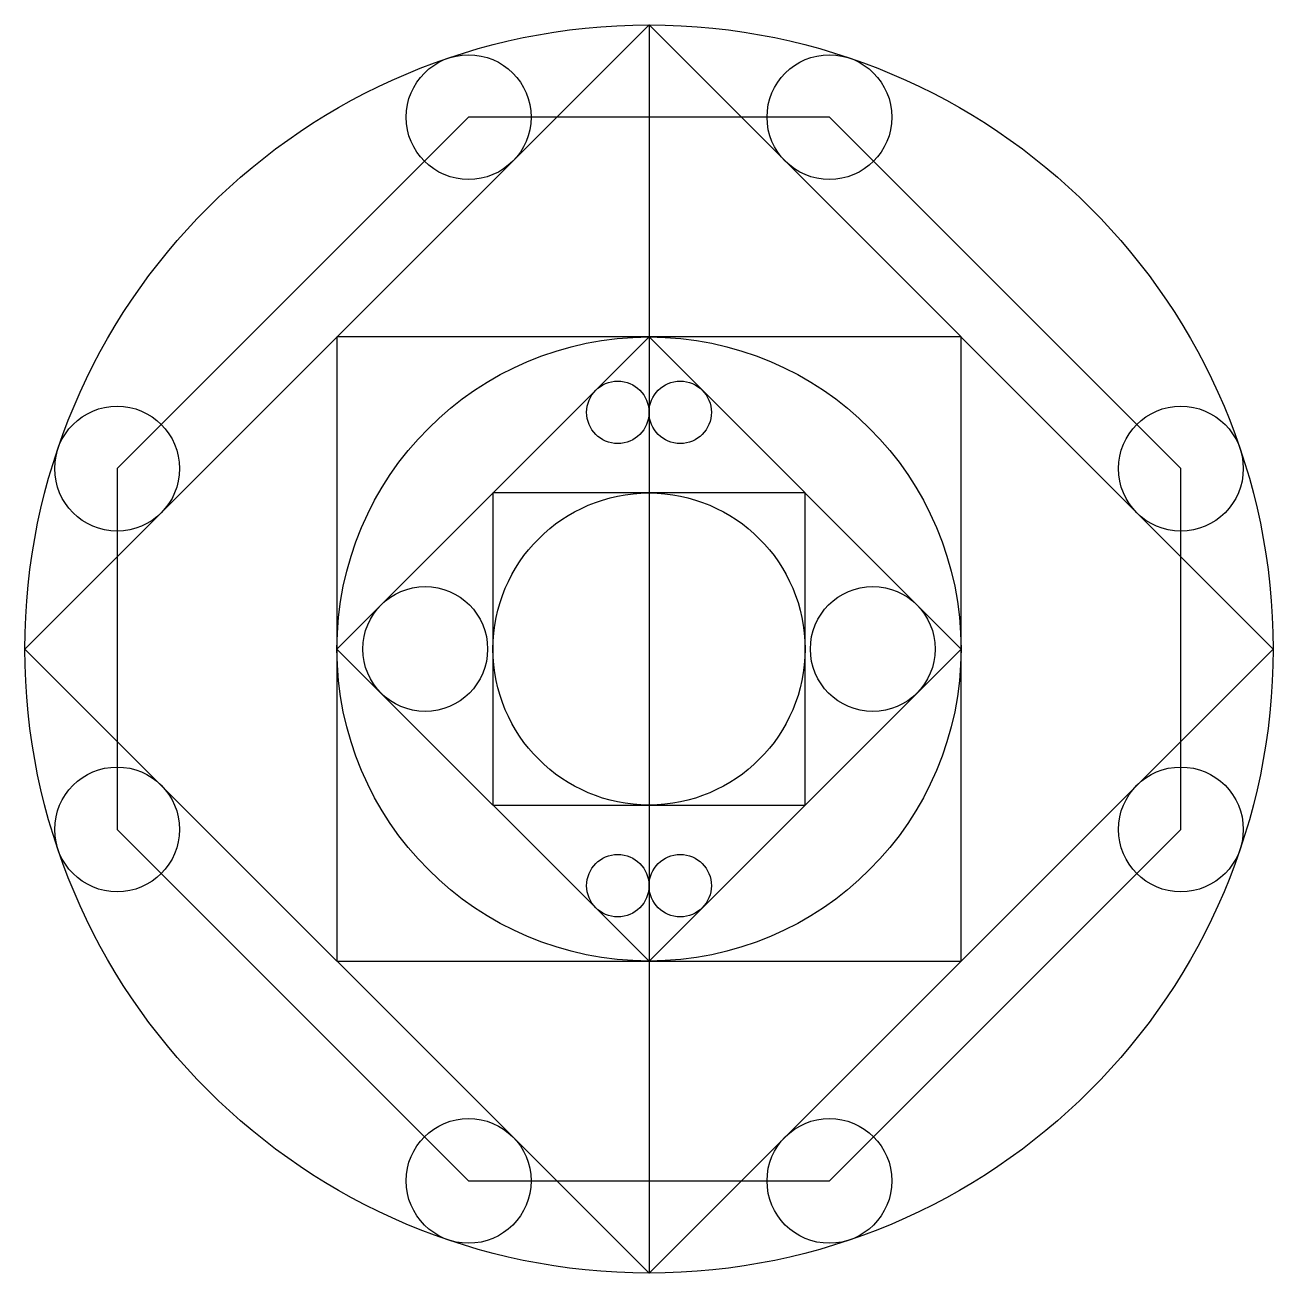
# Model space of a CAD drawing. Header units: millimetres. Extents: x -30 to 1070, y -115 to 555.
# Drawn here: x 869.9 to 1069.9, y 335.5 to 535.5 of the extents above; entities that cross this region are included whole.
import ezdxf

# ---------------------------------------------------------------- set-up
doc = ezdxf.new("R2010")
doc.units = ezdxf.units.MM

msp = doc.modelspace()

# ---------------------------------------------------------------- linework, layer by layer
for p, q in [((969.93, 535.49), (869.93, 435.49)), ((1069.93, 435.49), (969.93, 535.49)), ((969.93, 535.49), (969.93, 335.49)), ((941.02, 520.72), (884.7, 464.4)), ((998.84, 520.72), (941.02, 520.72)), ((1055.16, 464.4), (998.84, 520.72)), ((919.93, 485.49), (919.93, 385.49)), ((1019.93, 485.49), (919.93, 485.49)), ((919.93, 435.49), (969.93, 485.49)), ((969.93, 485.49), (1019.93, 435.49)), ((1019.93, 385.49), (1019.93, 485.49)), ((884.7, 464.4), (884.7, 406.58)), ((1055.16, 406.58), (1055.16, 464.4)), ((944.93, 460.49), (944.93, 410.49)), ((994.93, 460.49), (944.93, 460.49)), ((994.93, 410.49), (994.93, 460.49)), ((869.93, 435.49), (969.93, 335.49)), ((969.93, 385.49), (919.93, 435.49)), ((969.93, 335.49), (1069.93, 435.49)), ((1019.93, 435.49), (969.93, 385.49)), ((944.93, 410.49), (994.93, 410.49)), ((884.7, 406.58), (941.02, 350.26)), ((998.84, 350.26), (1055.16, 406.58)), ((919.93, 385.49), (1019.93, 385.49)), ((941.02, 350.26), (998.84, 350.26))]:
    msp.add_line(p, q)
for centre, radius in [((969.93, 435.49), 100), ((941.02, 520.72), 10), ((998.84, 520.72), 10), ((969.93, 435.49), 50), ((964.93, 473.42), 5), ((974.93, 473.42), 5), ((884.7, 464.4), 10), ((1055.16, 464.4), 10), ((969.93, 435.49), 25), ((934.07, 435.49), 10), ((1005.79, 435.49), 10), ((884.7, 406.58), 10), ((1055.16, 406.58), 10), ((964.93, 397.56), 5), ((974.93, 397.56), 5), ((941.02, 350.26), 10), ((998.84, 350.26), 10)]:
    msp.add_circle(centre, radius)

doc.saveas('drawing.dxf')
